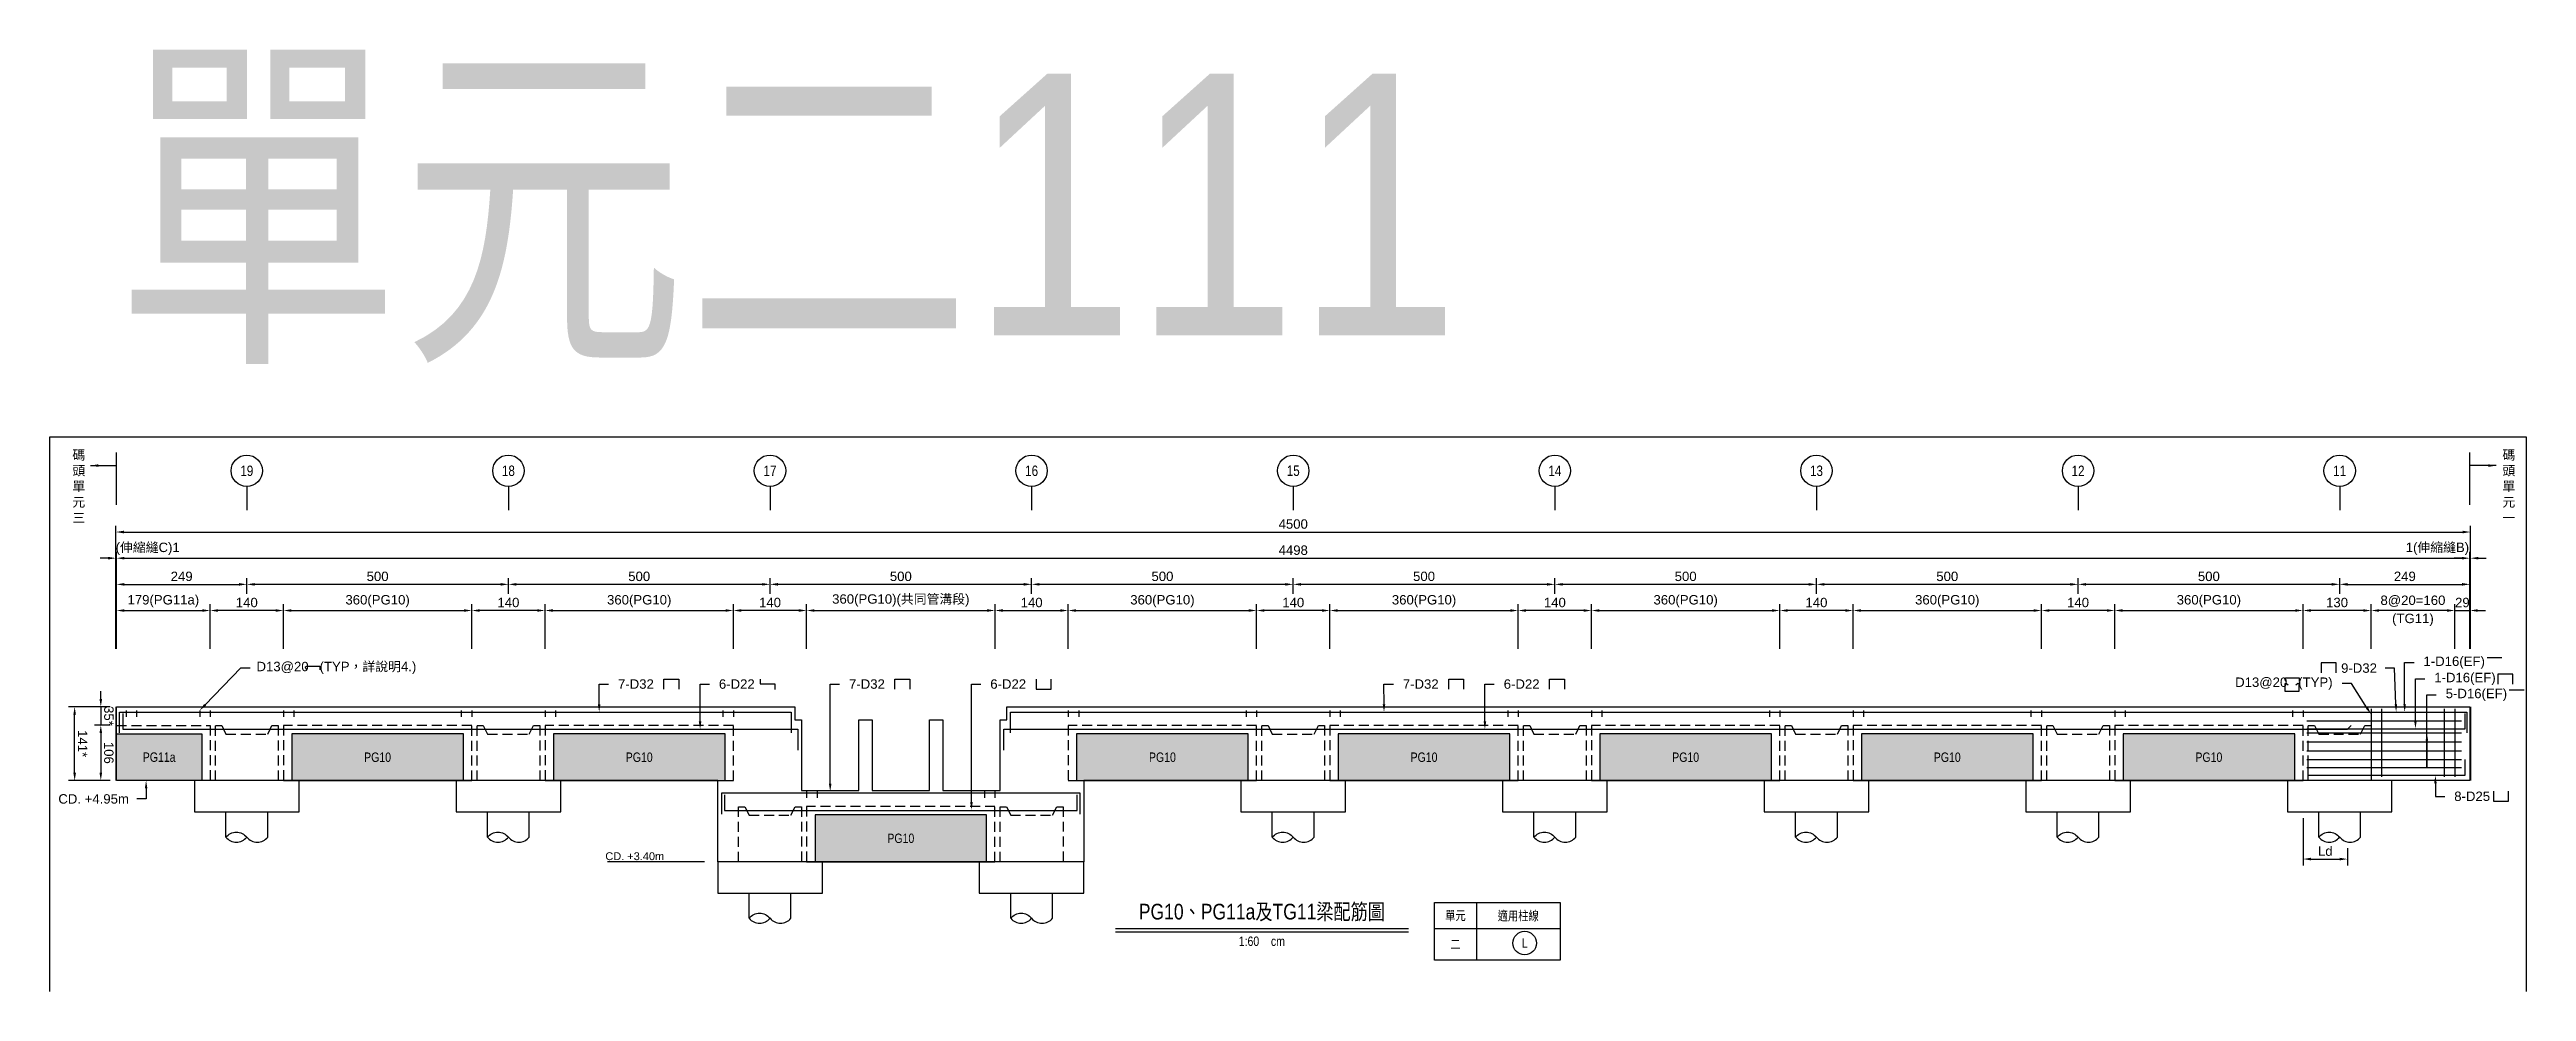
# Model space of a CAD drawing. Header units: millimetres. Extents: x 4668 to 40173, y -3560 to 14620.
# Drawn here: x 4694 to 9428, y -2962 to -1162 of the extents above; entities that cross this region are included whole.
import ezdxf
from ezdxf import colors
from ezdxf.entities.mleader import LeaderData, LeaderLine
from ezdxf.enums import TextEntityAlignment as Align
from ezdxf.math import Vec2, Vec3

# ---------------------------------------------------------------- set-up
doc = ezdxf.new("R2010")
doc.units = ezdxf.units.MM
doc.linetypes.add('CENTER', pattern=[50.8, 31.75, -6.35, 6.35, -6.35])
doc.linetypes.add('HIDDEN', pattern=[9.525, 6.35, -3.175])
doc.layers.get('0').transparency = 0.5
doc.layers.add('HB_0', color=7, linetype='Continuous', transparency=0.5)
for name, color, linetype in [('HB_DIM', 1, 'Continuous'), ('HB_SYMBOLS', 7, 'Continuous'), ('HB_TXT_CTEXT', 2, 'Continuous'), ('底圖', 7, 'Continuous'), ('鋼筋', 3, 'Continuous')]:
    doc.layers.add(name, color=color, linetype=linetype)
doc.styles.get("Standard").update_dxf_attribs({"font": 'arial.ttf'})
doc.dimstyles.new('60', dxfattribs={"dimscale": 6, "dimtxt": 3, "dimasz": 2.5, "dimexe": 2, "dimexo": 2, "dimgap": 1, "dimtad": 1, "dimdec": 0, "dimdsep": 46, "dimtxsty": 'Standard', "dimcen": 0, "dimclrd": 1, "dimclre": 1, "dimclrt": 2, "dimadec": 0, "dimazin": 0, "dimtfac": 1, "dimtdec": 0, "dimtix": 1, "dimtmove": 2, "dimatfit": 3, "dimfxl": 1, "dimtolj": 1, "dimtzin": 0, "dimarcsym": 0})

msp = doc.modelspace()

# ---------------------------------------------------------------- texts
at = {"layer": 'Defpoints', "color": 241, "linetype": 'Continuous', "true_color": 0xf7abae, "width": 0.8}
msp.add_text('單元二111', height=500, rotation=360, dxfattribs=at).set_placement((4819.87, -1707.812))
at = {"layer": 'HB_DIM', "color": 2, "char_height": 18, "attachment_point": 1}
for s, insert in [('碼\\P頭\\P單\\P元\\P三', (4738.057, -1927.209)), ('碼\\P頭\\P單\\P元\\P一', (9382.434, -1927.209))]:
    msp.add_mtext(s, dxfattribs=dict(at, insert=insert))
at = {"layer": 'HB_TXT_CTEXT', "color": 3, "linetype": 'Continuous', "width": 0.8}
msp.add_text('PG10、PG11a及TG11梁配筋圖', height=30, rotation=360, dxfattribs=at).set_placement((7011.39, -2808.61), align=Align.MIDDLE)
at = {"layer": 'HB_TXT_CTEXT', "linetype": 'Continuous', "width": 0.8}
for s, p in [('單元', (7381.39, -2816.61)), ('適用柱線', (7501.39, -2816.61)), ('1:60    cm', (7011.39, -2865.61)), ('二', (7381.39, -2871.61))]:
    msp.add_text(s, height=18, rotation=360, dxfattribs=at).set_placement(p, align=Align.MIDDLE)

# ---------------------------------------------------------------- blocks, each defined once
blk = doc.blocks.new('gr_t')
at = {"layer": 'HB_SYMBOLS', "color": 4, "linetype": 'Continuous'}
blk.add_line((0, -6), (0, -15), dxfattribs=at)
blk.add_circle((0, 0), 6, dxfattribs=at)
at = {"layer": 'HB_SYMBOLS', "color": 4, "linetype": 'Continuous', "width": 0.8}
blk.add_attdef('A', text='', height=4.5, dxfattribs=at).set_placement((0, 0), align=Align.MIDDLE)
blk = doc.blocks.new('*D241')
at = {"layer": 'Defpoints', "color": 0}
for p in [(9320.4, -2133.6), (9320.4, -2318.6), (9321.4, -2318.6)]:
    blk.add_point(p, dxfattribs=at)
at = {"layer": 'HB_DIM', "color": 1, "lineweight": -2}
for p, q in [((9320.4, -2306.6), (9320.4, -2121.6)), ((9321.4, -2306.6), (9321.4, -2121.6)), ((9305.4, -2133.6), (9290.4, -2133.6)), ((9321.4, -2133.6), (9320.4, -2133.6)), ((9336.4, -2133.6), (9351.4, -2133.6))]:
    blk.add_line(p, q, dxfattribs=at)
at = {"layer": 'HB_DIM', "color": 1}
for points in [[(9305.4, -2136.1), (9305.4, -2131.1), (9320.4, -2133.6)], [(9336.4, -2131.1), (9336.4, -2136.1), (9321.4, -2133.6)]]:
    blk.add_solid(points, dxfattribs=at)
at = {"layer": 'HB_DIM', "color": 2, "insert": (9258.2, -2115.6), "char_height": 18, "attachment_point": 5}
blk.add_mtext('\\A1;1(伸縮縫B)', dxfattribs=at)
blk = doc.blocks.new('*D242')
at = {"layer": 'Defpoints', "color": 0}
for p in [(4821.4, -2133.6), (4821.4, -2318.6), (4822.4, -2318.6)]:
    blk.add_point(p, dxfattribs=at)
at = {"layer": 'HB_DIM', "color": 1, "lineweight": -2}
for p, q in [((4821.4, -2306.6), (4821.4, -2121.6)), ((4822.4, -2306.6), (4822.4, -2121.6)), ((4806.4, -2133.6), (4791.4, -2133.6)), ((4822.4, -2133.6), (4821.4, -2133.6)), ((4837.4, -2133.6), (4852.4, -2133.6))]:
    blk.add_line(p, q, dxfattribs=at)
at = {"layer": 'HB_DIM', "color": 1}
for points in [[(4806.4, -2136.1), (4806.4, -2131.1), (4821.4, -2133.6)], [(4837.4, -2131.1), (4837.4, -2136.1), (4822.4, -2133.6)]]:
    blk.add_solid(points, dxfattribs=at)
at = {"layer": 'HB_DIM', "color": 2, "insert": (4882, -2115.6), "char_height": 18, "attachment_point": 5}
blk.add_mtext('\\A1;(伸縮縫C)1', dxfattribs=at)
blk = doc.blocks.new('*D243')
at = {"layer": 'Defpoints', "color": 0}
for p in [(5071.4, -2183.6), (5071.4, -2213.6), (4822.4, -2308.6)]:
    blk.add_point(p, dxfattribs=at)
at = {"layer": 'HB_DIM', "color": 1, "lineweight": -2}
for p, q in [((4822.4, -2296.6), (4822.4, -2171.6)), ((5071.4, -2201.6), (5071.4, -2171.6)), ((4837.4, -2183.6), (5056.4, -2183.6))]:
    blk.add_line(p, q, dxfattribs=at)
at = {"layer": 'HB_DIM', "color": 1}
for points in [[(4837.4, -2181.1), (4837.4, -2186.1), (4822.4, -2183.6)], [(5056.4, -2186.1), (5056.4, -2181.1), (5071.4, -2183.6)]]:
    blk.add_solid(points, dxfattribs=at)
at = {"layer": 'HB_DIM', "color": 2, "insert": (4946.9, -2168.4), "char_height": 18, "attachment_point": 5}
blk.add_mtext('\\A1;249', dxfattribs=at)
blk = doc.blocks.new('*D244')
at = {"layer": 'Defpoints', "color": 0}
for p in [(6071.4, -2183.6), (6071.4, -2213.6), (6571.4, -2213.6)]:
    blk.add_point(p, dxfattribs=at)
at = {"layer": 'HB_DIM', "color": 1, "lineweight": -2}
for p, q in [((6071.4, -2201.6), (6071.4, -2171.6)), ((6571.4, -2201.6), (6571.4, -2171.6)), ((6556.4, -2183.6), (6086.4, -2183.6))]:
    blk.add_line(p, q, dxfattribs=at)
at = {"layer": 'HB_DIM', "color": 1}
for points in [[(6086.4, -2181.1), (6086.4, -2186.1), (6071.4, -2183.6)], [(6556.4, -2186.1), (6556.4, -2181.1), (6571.4, -2183.6)]]:
    blk.add_solid(points, dxfattribs=at)
at = {"layer": 'HB_DIM', "color": 2, "insert": (6321.4, -2168.4), "char_height": 18, "attachment_point": 5}
blk.add_mtext('\\A1;500', dxfattribs=at)
blk = doc.blocks.new('*D245')
at = {"layer": 'Defpoints', "color": 0}
for p in [(5571.4, -2183.6), (5571.4, -2213.6), (6071.4, -2213.6)]:
    blk.add_point(p, dxfattribs=at)
at = {"layer": 'HB_DIM', "color": 1, "lineweight": -2}
for p, q in [((5571.4, -2201.6), (5571.4, -2171.6)), ((6071.4, -2201.6), (6071.4, -2171.6)), ((6056.4, -2183.6), (5586.4, -2183.6))]:
    blk.add_line(p, q, dxfattribs=at)
at = {"layer": 'HB_DIM', "color": 1}
for points in [[(5586.4, -2181.1), (5586.4, -2186.1), (5571.4, -2183.6)], [(6056.4, -2186.1), (6056.4, -2181.1), (6071.4, -2183.6)]]:
    blk.add_solid(points, dxfattribs=at)
at = {"layer": 'HB_DIM', "color": 2, "insert": (5821.4, -2168.4), "char_height": 18, "attachment_point": 5}
blk.add_mtext('\\A1;500', dxfattribs=at)
blk = doc.blocks.new('*D246')
at = {"layer": 'Defpoints', "color": 0}
for p in [(5071.4, -2183.6), (5071.4, -2213.6), (5571.4, -2213.6)]:
    blk.add_point(p, dxfattribs=at)
at = {"layer": 'HB_DIM', "color": 1, "lineweight": -2}
for p, q in [((5071.4, -2201.6), (5071.4, -2171.6)), ((5571.4, -2201.6), (5571.4, -2171.6)), ((5556.4, -2183.6), (5086.4, -2183.6))]:
    blk.add_line(p, q, dxfattribs=at)
at = {"layer": 'HB_DIM', "color": 1}
for points in [[(5086.4, -2181.1), (5086.4, -2186.1), (5071.4, -2183.6)], [(5556.4, -2186.1), (5556.4, -2181.1), (5571.4, -2183.6)]]:
    blk.add_solid(points, dxfattribs=at)
at = {"layer": 'HB_DIM', "color": 2, "insert": (5321.4, -2168.4), "char_height": 18, "attachment_point": 5}
blk.add_mtext('\\A1;500', dxfattribs=at)
blk = doc.blocks.new('*D247')
at = {"layer": 'Defpoints', "color": 0}
for p in [(7071.4, -2183.6), (7071.4, -2213.6), (7571.4, -2213.6)]:
    blk.add_point(p, dxfattribs=at)
at = {"layer": 'HB_DIM', "color": 1, "lineweight": -2}
for p, q in [((7071.4, -2201.6), (7071.4, -2171.6)), ((7571.4, -2201.6), (7571.4, -2171.6)), ((7556.4, -2183.6), (7086.4, -2183.6))]:
    blk.add_line(p, q, dxfattribs=at)
at = {"layer": 'HB_DIM', "color": 1}
for points in [[(7086.4, -2181.1), (7086.4, -2186.1), (7071.4, -2183.6)], [(7556.4, -2186.1), (7556.4, -2181.1), (7571.4, -2183.6)]]:
    blk.add_solid(points, dxfattribs=at)
at = {"layer": 'HB_DIM', "color": 2, "insert": (7321.4, -2168.4), "char_height": 18, "attachment_point": 5}
blk.add_mtext('\\A1;500', dxfattribs=at)
blk = doc.blocks.new('*D248')
at = {"layer": 'Defpoints', "color": 0}
for p in [(9071.4, -2213.6), (9320.4, -2183.6), (9320.4, -2213.6)]:
    blk.add_point(p, dxfattribs=at)
at = {"layer": 'HB_DIM', "color": 1, "lineweight": -2}
for p, q in [((9071.4, -2201.6), (9071.4, -2171.6)), ((9320.4, -2201.6), (9320.4, -2171.6)), ((9086.4, -2183.6), (9305.4, -2183.6))]:
    blk.add_line(p, q, dxfattribs=at)
at = {"layer": 'HB_DIM', "color": 1}
for points in [[(9086.4, -2181.1), (9086.4, -2186.1), (9071.4, -2183.6)], [(9305.4, -2186.1), (9305.4, -2181.1), (9320.4, -2183.6)]]:
    blk.add_solid(points, dxfattribs=at)
at = {"layer": 'HB_DIM', "color": 2, "insert": (9195.9, -2168.4), "char_height": 18, "attachment_point": 5}
blk.add_mtext('\\A1;249', dxfattribs=at)
blk = doc.blocks.new('*D249')
at = {"layer": 'Defpoints', "color": 0}
for p in [(8571.4, -2183.6), (8571.4, -2213.6), (9071.4, -2213.6)]:
    blk.add_point(p, dxfattribs=at)
at = {"layer": 'HB_DIM', "color": 1, "lineweight": -2}
for p, q in [((8571.4, -2201.6), (8571.4, -2171.6)), ((9071.4, -2201.6), (9071.4, -2171.6)), ((9056.4, -2183.6), (8586.4, -2183.6))]:
    blk.add_line(p, q, dxfattribs=at)
at = {"layer": 'HB_DIM', "color": 1}
for points in [[(8586.4, -2181.1), (8586.4, -2186.1), (8571.4, -2183.6)], [(9056.4, -2186.1), (9056.4, -2181.1), (9071.4, -2183.6)]]:
    blk.add_solid(points, dxfattribs=at)
at = {"layer": 'HB_DIM', "color": 2, "insert": (8821.4, -2168.4), "char_height": 18, "attachment_point": 5}
blk.add_mtext('\\A1;500', dxfattribs=at)
blk = doc.blocks.new('*D250')
at = {"layer": 'Defpoints', "color": 0}
for p in [(8071.4, -2183.6), (8071.4, -2213.6), (8571.4, -2213.6)]:
    blk.add_point(p, dxfattribs=at)
at = {"layer": 'HB_DIM', "color": 1, "lineweight": -2}
for p, q in [((8071.4, -2201.6), (8071.4, -2171.6)), ((8571.4, -2201.6), (8571.4, -2171.6)), ((8556.4, -2183.6), (8086.4, -2183.6))]:
    blk.add_line(p, q, dxfattribs=at)
at = {"layer": 'HB_DIM', "color": 1}
for points in [[(8086.4, -2181.1), (8086.4, -2186.1), (8071.4, -2183.6)], [(8556.4, -2186.1), (8556.4, -2181.1), (8571.4, -2183.6)]]:
    blk.add_solid(points, dxfattribs=at)
at = {"layer": 'HB_DIM', "color": 2, "insert": (8321.4, -2168.4), "char_height": 18, "attachment_point": 5}
blk.add_mtext('\\A1;500', dxfattribs=at)
blk = doc.blocks.new('*D251')
at = {"layer": 'Defpoints', "color": 0}
for p in [(7571.4, -2183.6), (7571.4, -2213.6), (8071.4, -2213.6)]:
    blk.add_point(p, dxfattribs=at)
at = {"layer": 'HB_DIM', "color": 1, "lineweight": -2}
for p, q in [((7571.4, -2201.6), (7571.4, -2171.6)), ((8071.4, -2201.6), (8071.4, -2171.6)), ((8056.4, -2183.6), (7586.4, -2183.6))]:
    blk.add_line(p, q, dxfattribs=at)
at = {"layer": 'HB_DIM', "color": 1}
for points in [[(7586.4, -2181.1), (7586.4, -2186.1), (7571.4, -2183.6)], [(8056.4, -2186.1), (8056.4, -2181.1), (8071.4, -2183.6)]]:
    blk.add_solid(points, dxfattribs=at)
at = {"layer": 'HB_DIM', "color": 2, "insert": (7821.4, -2168.4), "char_height": 18, "attachment_point": 5}
blk.add_mtext('\\A1;500', dxfattribs=at)
blk = doc.blocks.new('*D252')
at = {"layer": 'Defpoints', "color": 0}
for p in [(6571.4, -2183.6), (6571.4, -2213.6), (7071.4, -2213.6)]:
    blk.add_point(p, dxfattribs=at)
at = {"layer": 'HB_DIM', "color": 1, "lineweight": -2}
for p, q in [((6571.4, -2201.6), (6571.4, -2171.6)), ((7071.4, -2201.6), (7071.4, -2171.6)), ((7056.4, -2183.6), (6586.4, -2183.6))]:
    blk.add_line(p, q, dxfattribs=at)
at = {"layer": 'HB_DIM', "color": 1}
for points in [[(6586.4, -2181.1), (6586.4, -2186.1), (6571.4, -2183.6)], [(7056.4, -2186.1), (7056.4, -2181.1), (7071.4, -2183.6)]]:
    blk.add_solid(points, dxfattribs=at)
at = {"layer": 'HB_DIM', "color": 2, "insert": (6821.4, -2168.4), "char_height": 18, "attachment_point": 5}
blk.add_mtext('\\A1;500', dxfattribs=at)
blk = doc.blocks.new('預鑄樁帽2x2')
at = {"layer": 'HB_0'}
blk.add_lwpolyline([(-100, 0), (100, 0), (100, 60), (-100, 60)], close=True, dxfattribs=at)
blk = doc.blocks.new('預鑄樁帽&樁800直')
at = {"layer": 'HB_0', "linetype": 'Continuous'}
for p, q in [((-40, -108.1), (-40, -60)), ((40, -108.1), (40, -60))]:
    blk.add_line(p, q, dxfattribs=at)
for points in [[(-40, -108.1, -0.48), (0, -108.1, 0.48), (40, -108.1, 0.48)], [(-40, -108.1, 0.48), (0, -108.1, 0.48)]]:
    blk.add_lwpolyline(points, format="xyb", dxfattribs=at)
at = {"layer": 'HB_0'}
blk.add_blockref('預鑄樁帽2x2', (0, -60), dxfattribs=at)
blk = doc.blocks.new('*D253')
at = {"layer": 'Defpoints', "color": 0}
for p in [(4742.4, -2417.6), (4822.4, -2417.6), (4822.4, -2558.6)]:
    blk.add_point(p, dxfattribs=at)
at = {"layer": 'HB_DIM', "color": 1, "lineweight": -2}
for p, q in [((4810.4, -2417.6), (4730.4, -2417.6)), ((4742.4, -2543.6), (4742.4, -2432.6)), ((4810.4, -2558.6), (4730.4, -2558.6))]:
    blk.add_line(p, q, dxfattribs=at)
at = {"layer": 'HB_DIM', "color": 1}
for points in [[(4744.9, -2432.6), (4739.9, -2432.6), (4742.4, -2417.6)], [(4739.9, -2543.6), (4744.9, -2543.6), (4742.4, -2558.6)]]:
    blk.add_solid(points, dxfattribs=at)
at = {"layer": 'HB_DIM', "color": 2, "insert": (4757.5, -2488.1), "char_height": 18, "attachment_point": 5, "rotation": 270}
blk.add_mtext('\\A1;141*', dxfattribs=at)
blk = doc.blocks.new('*D254')
at = {"layer": 'Defpoints', "color": 0}
for p in [(4792.4, -2452.6), (4822.4, -2417.6), (4822.4, -2452.6)]:
    blk.add_point(p, dxfattribs=at)
at = {"layer": 'HB_DIM', "color": 1, "lineweight": -2}
for p, q in [((4792.4, -2402.6), (4792.4, -2387.6)), ((4810.4, -2417.6), (4780.4, -2417.6)), ((4810.4, -2452.6), (4780.4, -2452.6)), ((4792.4, -2417.6), (4792.4, -2452.6)), ((4792.4, -2467.6), (4792.4, -2482.6))]:
    blk.add_line(p, q, dxfattribs=at)
at = {"layer": 'HB_DIM', "color": 1}
for points in [[(4789.9, -2402.6), (4794.9, -2402.6), (4792.4, -2417.6)], [(4794.9, -2467.6), (4789.9, -2467.6), (4792.4, -2452.6)]]:
    blk.add_solid(points, dxfattribs=at)
at = {"layer": 'HB_DIM', "color": 2, "insert": (4807.7, -2435.1), "char_height": 18, "attachment_point": 5, "rotation": 270}
blk.add_mtext('\\A1;35*', dxfattribs=at)
blk = doc.blocks.new('*D255')
at = {"layer": 'Defpoints', "color": 0}
for p in [(4822.4, -2452.6), (4792.4, -2558.6), (4822.4, -2558.6)]:
    blk.add_point(p, dxfattribs=at)
at = {"layer": 'HB_DIM', "color": 1, "lineweight": -2}
for p, q in [((4810.4, -2452.6), (4780.4, -2452.6)), ((4792.4, -2467.6), (4792.4, -2543.6)), ((4810.4, -2558.6), (4780.4, -2558.6))]:
    blk.add_line(p, q, dxfattribs=at)
at = {"layer": 'HB_DIM', "color": 1}
for points in [[(4794.9, -2467.6), (4789.9, -2467.6), (4792.4, -2452.6)], [(4789.9, -2543.6), (4794.9, -2543.6), (4792.4, -2558.6)]]:
    blk.add_solid(points, dxfattribs=at)
at = {"layer": 'HB_DIM', "color": 2, "insert": (4807.6, -2505.6), "char_height": 18, "attachment_point": 5, "rotation": 270}
blk.add_mtext('\\A1;106', dxfattribs=at)
blk = doc.blocks.new('*D256')
at = {"layer": 'Defpoints', "color": 0}
for p in [(5001.4, -2233.6), (4822.4, -2318.6), (5001.4, -2318.6)]:
    blk.add_point(p, dxfattribs=at)
at = {"layer": 'HB_DIM', "color": 1, "lineweight": -2}
for p, q in [((4822.4, -2306.6), (4822.4, -2221.6)), ((5001.4, -2306.6), (5001.4, -2221.6)), ((4837.4, -2233.6), (4986.4, -2233.6))]:
    blk.add_line(p, q, dxfattribs=at)
at = {"layer": 'HB_DIM', "color": 1}
for points in [[(4837.4, -2231.1), (4837.4, -2236.1), (4822.4, -2233.6)], [(4986.4, -2236.1), (4986.4, -2231.1), (5001.4, -2233.6)]]:
    blk.add_solid(points, dxfattribs=at)
at = {"layer": 'HB_DIM', "color": 2, "insert": (4911.9, -2215.8), "char_height": 18, "attachment_point": 5}
blk.add_mtext('\\A1;179(PG11a)', dxfattribs=at)
blk = doc.blocks.new('*D257')
at = {"layer": 'Defpoints', "color": 0}
for p in [(5501.4, -2233.6), (5141.4, -2318.6), (5501.4, -2318.6)]:
    blk.add_point(p, dxfattribs=at)
at = {"layer": 'HB_DIM', "color": 1, "lineweight": -2}
for p, q in [((5141.4, -2306.6), (5141.4, -2221.6)), ((5501.4, -2306.6), (5501.4, -2221.6)), ((5156.4, -2233.6), (5486.4, -2233.6))]:
    blk.add_line(p, q, dxfattribs=at)
at = {"layer": 'HB_DIM', "color": 1}
for points in [[(5156.4, -2231.1), (5156.4, -2236.1), (5141.4, -2233.6)], [(5486.4, -2236.1), (5486.4, -2231.1), (5501.4, -2233.6)]]:
    blk.add_solid(points, dxfattribs=at)
at = {"layer": 'HB_DIM', "color": 2, "insert": (5321.4, -2215.8), "char_height": 18, "attachment_point": 5}
blk.add_mtext('\\A1;360(PG10)', dxfattribs=at)
blk = doc.blocks.new('*D258')
at = {"layer": 'Defpoints', "color": 0}
for p in [(5001.4, -2233.6), (5001.4, -2318.6), (5141.4, -2318.6)]:
    blk.add_point(p, dxfattribs=at)
at = {"layer": 'HB_DIM', "color": 1, "lineweight": -2}
for p, q in [((5001.4, -2306.6), (5001.4, -2221.6)), ((5141.4, -2306.6), (5141.4, -2221.6)), ((5126.4, -2233.6), (5016.4, -2233.6))]:
    blk.add_line(p, q, dxfattribs=at)
at = {"layer": 'HB_DIM', "color": 1}
for points in [[(5016.4, -2231.1), (5016.4, -2236.1), (5001.4, -2233.6)], [(5126.4, -2236.1), (5126.4, -2231.1), (5141.4, -2233.6)]]:
    blk.add_solid(points, dxfattribs=at)
at = {"layer": 'HB_DIM', "color": 2, "insert": (5071.4, -2218.4), "char_height": 18, "attachment_point": 5}
blk.add_mtext('\\A1;140', dxfattribs=at)
blk = doc.blocks.new('*D259')
at = {"layer": 'Defpoints', "color": 0}
for p in [(5501.4, -2233.6), (5501.4, -2318.6), (5641.4, -2318.6)]:
    blk.add_point(p, dxfattribs=at)
at = {"layer": 'HB_DIM', "color": 1, "lineweight": -2}
for p, q in [((5501.4, -2306.6), (5501.4, -2221.6)), ((5641.4, -2306.6), (5641.4, -2221.6)), ((5626.4, -2233.6), (5516.4, -2233.6))]:
    blk.add_line(p, q, dxfattribs=at)
at = {"layer": 'HB_DIM', "color": 1}
for points in [[(5516.4, -2231.1), (5516.4, -2236.1), (5501.4, -2233.6)], [(5626.4, -2236.1), (5626.4, -2231.1), (5641.4, -2233.6)]]:
    blk.add_solid(points, dxfattribs=at)
at = {"layer": 'HB_DIM', "color": 2, "insert": (5571.4, -2218.4), "char_height": 18, "attachment_point": 5}
blk.add_mtext('\\A1;140', dxfattribs=at)
blk = doc.blocks.new('*D260')
at = {"layer": 'Defpoints', "color": 0}
for p in [(6001.4, -2233.6), (5641.4, -2318.6), (6001.4, -2318.6)]:
    blk.add_point(p, dxfattribs=at)
at = {"layer": 'HB_DIM', "color": 1, "lineweight": -2}
for p, q in [((5641.4, -2306.6), (5641.4, -2221.6)), ((6001.4, -2306.6), (6001.4, -2221.6)), ((5656.4, -2233.6), (5986.4, -2233.6))]:
    blk.add_line(p, q, dxfattribs=at)
at = {"layer": 'HB_DIM', "color": 1}
for points in [[(5656.4, -2231.1), (5656.4, -2236.1), (5641.4, -2233.6)], [(5986.4, -2236.1), (5986.4, -2231.1), (6001.4, -2233.6)]]:
    blk.add_solid(points, dxfattribs=at)
at = {"layer": 'HB_DIM', "color": 2, "insert": (5821.4, -2215.8), "char_height": 18, "attachment_point": 5}
blk.add_mtext('\\A1;360(PG10)', dxfattribs=at)
blk = doc.blocks.new('*D261')
at = {"layer": 'Defpoints', "color": 0}
for p in [(7001.4, -2233.6), (6641.4, -2318.6), (7001.4, -2318.6)]:
    blk.add_point(p, dxfattribs=at)
at = {"layer": 'HB_DIM', "color": 1, "lineweight": -2}
for p, q in [((6641.4, -2306.6), (6641.4, -2221.6)), ((7001.4, -2306.6), (7001.4, -2221.6)), ((6656.4, -2233.6), (6986.4, -2233.6))]:
    blk.add_line(p, q, dxfattribs=at)
at = {"layer": 'HB_DIM', "color": 1}
for points in [[(6656.4, -2231.1), (6656.4, -2236.1), (6641.4, -2233.6)], [(6986.4, -2236.1), (6986.4, -2231.1), (7001.4, -2233.6)]]:
    blk.add_solid(points, dxfattribs=at)
at = {"layer": 'HB_DIM', "color": 2, "insert": (6821.4, -2215.8), "char_height": 18, "attachment_point": 5}
blk.add_mtext('\\A1;360(PG10)', dxfattribs=at)
blk = doc.blocks.new('*D262')
at = {"layer": 'Defpoints', "color": 0}
for p in [(7501.4, -2233.6), (7141.4, -2318.6), (7501.4, -2318.6)]:
    blk.add_point(p, dxfattribs=at)
at = {"layer": 'HB_DIM', "color": 1, "lineweight": -2}
for p, q in [((7141.4, -2306.6), (7141.4, -2221.6)), ((7501.4, -2306.6), (7501.4, -2221.6)), ((7156.4, -2233.6), (7486.4, -2233.6))]:
    blk.add_line(p, q, dxfattribs=at)
at = {"layer": 'HB_DIM', "color": 1}
for points in [[(7156.4, -2231.1), (7156.4, -2236.1), (7141.4, -2233.6)], [(7486.4, -2236.1), (7486.4, -2231.1), (7501.4, -2233.6)]]:
    blk.add_solid(points, dxfattribs=at)
at = {"layer": 'HB_DIM', "color": 2, "insert": (7321.4, -2215.8), "char_height": 18, "attachment_point": 5}
blk.add_mtext('\\A1;360(PG10)', dxfattribs=at)
blk = doc.blocks.new('*D263')
at = {"layer": 'Defpoints', "color": 0}
for p in [(8501.4, -2233.6), (8141.4, -2318.6), (8501.4, -2318.6)]:
    blk.add_point(p, dxfattribs=at)
at = {"layer": 'HB_DIM', "color": 1, "lineweight": -2}
for p, q in [((8141.4, -2306.6), (8141.4, -2221.6)), ((8501.4, -2306.6), (8501.4, -2221.6)), ((8156.4, -2233.6), (8486.4, -2233.6))]:
    blk.add_line(p, q, dxfattribs=at)
at = {"layer": 'HB_DIM', "color": 1}
for points in [[(8156.4, -2231.1), (8156.4, -2236.1), (8141.4, -2233.6)], [(8486.4, -2236.1), (8486.4, -2231.1), (8501.4, -2233.6)]]:
    blk.add_solid(points, dxfattribs=at)
at = {"layer": 'HB_DIM', "color": 2, "insert": (8321.4, -2215.8), "char_height": 18, "attachment_point": 5}
blk.add_mtext('\\A1;360(PG10)', dxfattribs=at)
blk = doc.blocks.new('*D264')
at = {"layer": 'Defpoints', "color": 0}
for p in [(9001.4, -2233.6), (8641.4, -2318.6), (9001.4, -2318.6)]:
    blk.add_point(p, dxfattribs=at)
at = {"layer": 'HB_DIM', "color": 1, "lineweight": -2}
for p, q in [((8641.4, -2306.6), (8641.4, -2221.6)), ((9001.4, -2306.6), (9001.4, -2221.6)), ((8656.4, -2233.6), (8986.4, -2233.6))]:
    blk.add_line(p, q, dxfattribs=at)
at = {"layer": 'HB_DIM', "color": 1}
for points in [[(8656.4, -2231.1), (8656.4, -2236.1), (8641.4, -2233.6)], [(8986.4, -2236.1), (8986.4, -2231.1), (9001.4, -2233.6)]]:
    blk.add_solid(points, dxfattribs=at)
at = {"layer": 'HB_DIM', "color": 2, "insert": (8821.4, -2215.8), "char_height": 18, "attachment_point": 5}
blk.add_mtext('\\A1;360(PG10)', dxfattribs=at)
blk = doc.blocks.new('*D265')
at = {"layer": 'Defpoints', "color": 0}
for p in [(7501.4, -2233.6), (7501.4, -2318.6), (7641.4, -2318.6)]:
    blk.add_point(p, dxfattribs=at)
at = {"layer": 'HB_DIM', "color": 1, "lineweight": -2}
for p, q in [((7501.4, -2306.6), (7501.4, -2221.6)), ((7641.4, -2306.6), (7641.4, -2221.6)), ((7626.4, -2233.6), (7516.4, -2233.6))]:
    blk.add_line(p, q, dxfattribs=at)
at = {"layer": 'HB_DIM', "color": 1}
for points in [[(7516.4, -2231.1), (7516.4, -2236.1), (7501.4, -2233.6)], [(7626.4, -2236.1), (7626.4, -2231.1), (7641.4, -2233.6)]]:
    blk.add_solid(points, dxfattribs=at)
at = {"layer": 'HB_DIM', "color": 2, "insert": (7571.4, -2218.4), "char_height": 18, "attachment_point": 5}
blk.add_mtext('\\A1;140', dxfattribs=at)
blk = doc.blocks.new('*D266')
at = {"layer": 'Defpoints', "color": 0}
for p in [(8001.4, -2233.6), (8001.4, -2318.6), (8141.4, -2318.6)]:
    blk.add_point(p, dxfattribs=at)
at = {"layer": 'HB_DIM', "color": 1, "lineweight": -2}
for p, q in [((8001.4, -2306.6), (8001.4, -2221.6)), ((8141.4, -2306.6), (8141.4, -2221.6)), ((8126.4, -2233.6), (8016.4, -2233.6))]:
    blk.add_line(p, q, dxfattribs=at)
at = {"layer": 'HB_DIM', "color": 1}
for points in [[(8016.4, -2231.1), (8016.4, -2236.1), (8001.4, -2233.6)], [(8126.4, -2236.1), (8126.4, -2231.1), (8141.4, -2233.6)]]:
    blk.add_solid(points, dxfattribs=at)
at = {"layer": 'HB_DIM', "color": 2, "insert": (8071.4, -2218.4), "char_height": 18, "attachment_point": 5}
blk.add_mtext('\\A1;140', dxfattribs=at)
blk = doc.blocks.new('*D267')
at = {"layer": 'Defpoints', "color": 0}
for p in [(6001.4, -2233.6), (6001.4, -2318.6), (6141.4, -2318.6)]:
    blk.add_point(p, dxfattribs=at)
at = {"layer": 'HB_DIM', "color": 1, "lineweight": -2}
for p, q in [((6001.4, -2306.6), (6001.4, -2221.6)), ((6141.4, -2306.6), (6141.4, -2221.6)), ((6126.4, -2233.6), (6016.4, -2233.6))]:
    blk.add_line(p, q, dxfattribs=at)
at = {"layer": 'HB_DIM', "color": 1}
for points in [[(6016.4, -2231.1), (6016.4, -2236.1), (6001.4, -2233.6)], [(6126.4, -2236.1), (6126.4, -2231.1), (6141.4, -2233.6)]]:
    blk.add_solid(points, dxfattribs=at)
at = {"layer": 'HB_DIM', "color": 2, "insert": (6071.4, -2218.4), "char_height": 18, "attachment_point": 5}
blk.add_mtext('\\A1;140', dxfattribs=at)
blk = doc.blocks.new('*D268')
at = {"layer": 'Defpoints', "color": 0}
for p in [(6501.4, -2233.6), (6141.4, -2318.6), (6501.4, -2318.6)]:
    blk.add_point(p, dxfattribs=at)
at = {"layer": 'HB_DIM', "color": 1, "lineweight": -2}
for p, q in [((6141.4, -2306.6), (6141.4, -2221.6)), ((6501.4, -2306.6), (6501.4, -2221.6)), ((6156.4, -2233.6), (6486.4, -2233.6))]:
    blk.add_line(p, q, dxfattribs=at)
at = {"layer": 'HB_DIM', "color": 1}
for points in [[(6156.4, -2231.1), (6156.4, -2236.1), (6141.4, -2233.6)], [(6486.4, -2236.1), (6486.4, -2231.1), (6501.4, -2233.6)]]:
    blk.add_solid(points, dxfattribs=at)
at = {"layer": 'HB_DIM', "color": 2, "insert": (6321.4, -2214.3), "char_height": 18, "attachment_point": 5}
blk.add_mtext('\\A1;360(PG10)(共同管溝段)', dxfattribs=at)
blk = doc.blocks.new('*D269')
at = {"layer": 'Defpoints', "color": 0}
for p in [(6641.4, -2233.6), (6501.4, -2318.6), (6641.4, -2318.6)]:
    blk.add_point(p, dxfattribs=at)
at = {"layer": 'HB_DIM', "color": 1, "lineweight": -2}
for p, q in [((6501.4, -2306.6), (6501.4, -2221.6)), ((6641.4, -2306.6), (6641.4, -2221.6)), ((6516.4, -2233.6), (6626.4, -2233.6))]:
    blk.add_line(p, q, dxfattribs=at)
at = {"layer": 'HB_DIM', "color": 1}
for points in [[(6516.4, -2231.1), (6516.4, -2236.1), (6501.4, -2233.6)], [(6626.4, -2236.1), (6626.4, -2231.1), (6641.4, -2233.6)]]:
    blk.add_solid(points, dxfattribs=at)
at = {"layer": 'HB_DIM', "color": 2, "insert": (6571.4, -2218.4), "char_height": 18, "attachment_point": 5}
blk.add_mtext('\\A1;140', dxfattribs=at)
blk = doc.blocks.new('*D270')
at = {"layer": 'Defpoints', "color": 0}
for p in [(8001.4, -2233.6), (7641.4, -2318.6), (8001.4, -2318.6)]:
    blk.add_point(p, dxfattribs=at)
at = {"layer": 'HB_DIM', "color": 1, "lineweight": -2}
for p, q in [((7641.4, -2306.6), (7641.4, -2221.6)), ((8001.4, -2306.6), (8001.4, -2221.6)), ((7656.4, -2233.6), (7986.4, -2233.6))]:
    blk.add_line(p, q, dxfattribs=at)
at = {"layer": 'HB_DIM', "color": 1}
for points in [[(7656.4, -2231.1), (7656.4, -2236.1), (7641.4, -2233.6)], [(7986.4, -2236.1), (7986.4, -2231.1), (8001.4, -2233.6)]]:
    blk.add_solid(points, dxfattribs=at)
at = {"layer": 'HB_DIM', "color": 2, "insert": (7821.4, -2215.8), "char_height": 18, "attachment_point": 5}
blk.add_mtext('\\A1;360(PG10)', dxfattribs=at)
blk = doc.blocks.new('*D271')
at = {"layer": 'Defpoints', "color": 0}
for p in [(7001.4, -2233.6), (7001.4, -2318.6), (7141.4, -2318.6)]:
    blk.add_point(p, dxfattribs=at)
at = {"layer": 'HB_DIM', "color": 1, "lineweight": -2}
for p, q in [((7001.4, -2306.6), (7001.4, -2221.6)), ((7141.4, -2306.6), (7141.4, -2221.6)), ((7126.4, -2233.6), (7016.4, -2233.6))]:
    blk.add_line(p, q, dxfattribs=at)
at = {"layer": 'HB_DIM', "color": 1}
for points in [[(7016.4, -2231.1), (7016.4, -2236.1), (7001.4, -2233.6)], [(7126.4, -2236.1), (7126.4, -2231.1), (7141.4, -2233.6)]]:
    blk.add_solid(points, dxfattribs=at)
at = {"layer": 'HB_DIM', "color": 2, "insert": (7071.4, -2218.4), "char_height": 18, "attachment_point": 5}
blk.add_mtext('\\A1;140', dxfattribs=at)
blk = doc.blocks.new('*D272')
at = {"layer": 'Defpoints', "color": 0}
for p in [(8501.4, -2233.6), (8501.4, -2318.6), (8641.4, -2318.6)]:
    blk.add_point(p, dxfattribs=at)
at = {"layer": 'HB_DIM', "color": 1, "lineweight": -2}
for p, q in [((8501.4, -2306.6), (8501.4, -2221.6)), ((8641.4, -2306.6), (8641.4, -2221.6)), ((8626.4, -2233.6), (8516.4, -2233.6))]:
    blk.add_line(p, q, dxfattribs=at)
at = {"layer": 'HB_DIM', "color": 1}
for points in [[(8516.4, -2231.1), (8516.4, -2236.1), (8501.4, -2233.6)], [(8626.4, -2236.1), (8626.4, -2231.1), (8641.4, -2233.6)]]:
    blk.add_solid(points, dxfattribs=at)
at = {"layer": 'HB_DIM', "color": 2, "insert": (8571.4, -2218.4), "char_height": 18, "attachment_point": 5}
blk.add_mtext('\\A1;140', dxfattribs=at)
blk = doc.blocks.new('*D273')
at = {"layer": 'Defpoints', "color": 0}
for p in [(9001.4, -2233.6), (9001.4, -2318.6), (9131.4, -2318.6)]:
    blk.add_point(p, dxfattribs=at)
at = {"layer": 'HB_DIM', "color": 1, "lineweight": -2}
for p, q in [((9001.4, -2306.6), (9001.4, -2221.6)), ((9131.4, -2306.6), (9131.4, -2221.6)), ((9116.4, -2233.6), (9016.4, -2233.6))]:
    blk.add_line(p, q, dxfattribs=at)
at = {"layer": 'HB_DIM', "color": 1}
for points in [[(9016.4, -2231.1), (9016.4, -2236.1), (9001.4, -2233.6)], [(9116.4, -2236.1), (9116.4, -2231.1), (9131.4, -2233.6)]]:
    blk.add_solid(points, dxfattribs=at)
at = {"layer": 'HB_DIM', "color": 2, "insert": (9066.4, -2218.4), "char_height": 18, "attachment_point": 5}
blk.add_mtext('\\A1;130', dxfattribs=at)
blk = doc.blocks.new('*D274')
at = {"layer": 'Defpoints', "color": 0}
for p in [(9320.4, -2233.6), (9291.4, -2318.6), (9320.4, -2318.6)]:
    blk.add_point(p, dxfattribs=at)
at = {"layer": 'HB_DIM', "color": 1, "lineweight": -2}
for p, q in [((9291.4, -2306.6), (9291.4, -2221.6)), ((9320.4, -2306.6), (9320.4, -2221.6)), ((9276.4, -2233.6), (9261.4, -2233.6)), ((9291.4, -2233.6), (9320.4, -2233.6)), ((9335.4, -2233.6), (9350.4, -2233.6))]:
    blk.add_line(p, q, dxfattribs=at)
at = {"layer": 'HB_DIM', "color": 1}
for points in [[(9276.4, -2236.1), (9276.4, -2231.1), (9291.4, -2233.6)], [(9335.4, -2231.1), (9335.4, -2236.1), (9320.4, -2233.6)]]:
    blk.add_solid(points, dxfattribs=at)
at = {"layer": 'HB_DIM', "color": 2, "insert": (9305.9, -2218.4), "char_height": 18, "attachment_point": 5}
blk.add_mtext('\\A1;29', dxfattribs=at)
blk = doc.blocks.new('*D275')
at = {"layer": 'Defpoints', "color": 0}
for p in [(9131.4, -2233.6), (9131.4, -2318.6), (9291.4, -2318.6)]:
    blk.add_point(p, dxfattribs=at)
at = {"layer": 'HB_DIM', "color": 1, "lineweight": -2}
for p, q in [((9131.4, -2306.6), (9131.4, -2221.6)), ((9291.4, -2306.6), (9291.4, -2221.6)), ((9276.4, -2233.6), (9146.4, -2233.6))]:
    blk.add_line(p, q, dxfattribs=at)
at = {"layer": 'HB_DIM', "color": 1}
for points in [[(9146.4, -2231.1), (9146.4, -2236.1), (9131.4, -2233.6)], [(9276.4, -2236.1), (9276.4, -2231.1), (9291.4, -2233.6)]]:
    blk.add_solid(points, dxfattribs=at)
at = {"layer": 'HB_DIM', "color": 2, "char_height": 18, "attachment_point": 5}
for s, insert in [('\\A1;8@20=160', (9211.4, -2215.8)), ('\\A1;(TG11)', (9211.4, -2251.4))]:
    blk.add_mtext(s, dxfattribs=dict(at, insert=insert))
blk = doc.blocks.new('*D276')
at = {"layer": 'Defpoints', "color": 0}
for p in [(9320.4, -2133.6), (4822.4, -2318.6), (9320.4, -2318.6)]:
    blk.add_point(p, dxfattribs=at)
at = {"layer": 'HB_DIM', "color": 1, "lineweight": -2}
for p, q in [((4822.4, -2306.6), (4822.4, -2121.6)), ((9320.4, -2306.6), (9320.4, -2121.6)), ((4837.4, -2133.6), (9305.4, -2133.6))]:
    blk.add_line(p, q, dxfattribs=at)
at = {"layer": 'HB_DIM', "color": 1}
for points in [[(4837.4, -2131.1), (4837.4, -2136.1), (4822.4, -2133.6)], [(9305.4, -2136.1), (9305.4, -2131.1), (9320.4, -2133.6)]]:
    blk.add_solid(points, dxfattribs=at)
at = {"layer": 'HB_DIM', "color": 2, "insert": (7071.4, -2118.4), "char_height": 18, "attachment_point": 5}
blk.add_mtext('\\A1;4498', dxfattribs=at)
blk = doc.blocks.new('*D277')
at = {"layer": 'Defpoints', "color": 0}
for p in [(9321.4, -2083.6), (4821.4, -2318.6), (9321.4, -2318.6)]:
    blk.add_point(p, dxfattribs=at)
at = {"layer": 'HB_DIM', "color": 1, "lineweight": -2}
for p, q in [((4821.4, -2306.6), (4821.4, -2071.6)), ((9321.4, -2306.6), (9321.4, -2071.6)), ((4836.4, -2083.6), (9306.4, -2083.6))]:
    blk.add_line(p, q, dxfattribs=at)
at = {"layer": 'HB_DIM', "color": 1}
for points in [[(4836.4, -2081.1), (4836.4, -2086.1), (4821.4, -2083.6)], [(9306.4, -2086.1), (9306.4, -2081.1), (9321.4, -2083.6)]]:
    blk.add_solid(points, dxfattribs=at)
at = {"layer": 'HB_DIM', "color": 2, "insert": (7071.4, -2068.4), "char_height": 18, "attachment_point": 5}
blk.add_mtext('\\A1;4500', dxfattribs=at)
blk = doc.blocks.new('_None')
blk = doc.blocks.new('PG11a側')
h = blk.add_hatch(color=253)
h.dxf.hatch_style = 1
h.paths.add_polyline_path([(163, 89.5), (0, 89.5), (0, 0), (163, 0)])
at = {"layer": 'HB_0', "color": 1, "linetype": 'HIDDEN', "ltscale": 3}
blk.add_lwpolyline([(0, 0), (0, 105.5), (179, 105.5), (179, 0), (0, 0)], dxfattribs=at)
at = {"layer": 'HB_0', "color": 7, "ltscale": 3}
blk.add_lwpolyline([(0, 0), (0, 89.5), (163, 89.5), (163, 0), (0, 0)], dxfattribs=at)
at = {"layer": 'HB_TXT_CTEXT', "linetype": 'Continuous', "width": 0.8}
blk.add_text('PG11a', height=18, rotation=360, dxfattribs=at).set_placement((81.5, 44.8), align=Align.MIDDLE)
blk = doc.blocks.new('PG10側')
at = {"layer": 'HB_0'}
h = blk.add_hatch(color=253, dxfattribs=at)
h.dxf.hatch_style = 1
h.paths.add_polyline_path([(344, 89.5), (16, 89.5), (16, 0), (344, 0)])
at = {"layer": 'HB_0', "color": 1, "linetype": 'HIDDEN', "ltscale": 3}
blk.add_lwpolyline([(0, 0), (360, 0), (360, 105.5), (0, 105.5)], close=True, dxfattribs=at)
at = {"layer": 'HB_0', "color": 7, "ltscale": 3}
blk.add_lwpolyline([(16, 0), (344, 0), (344, 89.5), (16, 89.5)], close=True, dxfattribs=at)
at = {"layer": 'HB_TXT_CTEXT', "linetype": 'Continuous', "width": 0.8}
blk.add_text('PG10', height=18, rotation=360, dxfattribs=at).set_placement((180, 44.7), align=Align.MIDDLE)
blk = doc.blocks.new('PB5')
at = {"layer": 'HB_0', "color": 1, "linetype": 'HIDDEN', "ltscale": 3}
blk.add_lwpolyline([(0, 0), (0, 105), (12, 105), (20, 89), (100, 89), (108, 105), (120, 105), (120, 0), (0, 0)], dxfattribs=at)
blk = doc.blocks.new('*D278')
at = {"layer": 'Defpoints', "color": 0}
for p in [(9001.4, -2618.6), (9086.4, -2675.8), (9086.4, -2708.6)]:
    blk.add_point(p, dxfattribs=at)
at = {"layer": 'HB_DIM', "color": 1, "lineweight": -2}
for p, q in [((9001.4, -2630.6), (9001.4, -2720.6)), ((9086.4, -2687.8), (9086.4, -2720.6)), ((9016.4, -2708.6), (9071.4, -2708.6))]:
    blk.add_line(p, q, dxfattribs=at)
at = {"layer": 'HB_DIM', "color": 1}
for points in [[(9016.4, -2706.1), (9016.4, -2711.1), (9001.4, -2708.6)], [(9071.4, -2711.1), (9071.4, -2706.1), (9086.4, -2708.6)]]:
    blk.add_solid(points, dxfattribs=at)
at = {"layer": 'HB_DIM', "color": 2, "insert": (9043.9, -2693.5), "char_height": 18, "attachment_point": 5}
blk.add_mtext('\\A1;Ld', dxfattribs=at)
blk = doc.blocks.new('柱線編號')
at = {"layer": 'HB_SYMBOLS', "color": 4, "linetype": 'Continuous'}
blk.add_circle((0, 0), 22.5, dxfattribs=at)
at = {"layer": 'HB_SYMBOLS', "color": 4, "linetype": 'Continuous', "width": 0.8}
blk.add_attdef('01', text='', height=18, dxfattribs=at).set_placement((0, 0), align=Align.MIDDLE)

# ---------------------------------------------------------------- dimensions: what is measured, and where the dimension line sits
at = {"layer": 'HB_DIM'}
for base, p1, p2, angle, picture, middle in [((9321.39, -2083.61), (4821.39, -2318.61), (9321.39, -2318.61), 0, '*D277', (7071.39, -2068.421)), ((9320.39, -2133.61), (4822.39, -2318.61), (9320.39, -2318.61), 0, '*D276', (7071.39, -2118.421)), ((5071.39, -2183.61), (4822.39, -2308.61), (5071.39, -2213.61), 0, '*D243', (4946.89, -2168.421)), ((5071.39, -2183.61), (5571.39, -2213.61), (5071.39, -2213.61), 0, '*D246', (5321.39, -2168.421)), ((5571.39, -2183.61), (6071.39, -2213.61), (5571.39, -2213.61), 0, '*D245', (5821.39, -2168.421)), ((6071.39, -2183.61), (6571.39, -2213.61), (6071.39, -2213.61), 0, '*D244', (6321.39, -2168.421)), ((6571.39, -2183.61), (7071.39, -2213.61), (6571.39, -2213.61), 0, '*D252', (6821.39, -2168.421)), ((7071.39, -2183.61), (7571.39, -2213.61), (7071.39, -2213.61), 0, '*D247', (7321.39, -2168.421)), ((7571.39, -2183.61), (8071.39, -2213.61), (7571.39, -2213.61), 0, '*D251', (7821.39, -2168.421)), ((8071.39, -2183.61), (8571.39, -2213.61), (8071.39, -2213.61), 0, '*D250', (8321.39, -2168.421)), ((8571.39, -2183.61), (9071.39, -2213.61), (8571.39, -2213.61), 0, '*D249', (8821.39, -2168.421)), ((9320.39, -2183.61), (9071.39, -2213.61), (9320.39, -2213.61), 0, '*D248', (9195.89, -2168.421)), ((4792.39, -2558.61), (4822.39, -2452.61), (4822.39, -2558.61), 90, '*D255', (4807.579, -2505.61))]:
    dim = msp.add_linear_dim(base=base, p1=p1, p2=p2, angle=angle, dimstyle='60', dxfattribs=at)
    dim.commit()
    dim.dimension.update_dxf_attribs({"geometry": picture, "text_midpoint": middle})
for base, p1, p2, text, picture, middle in [((4821.39, -2133.61), (4822.39, -2318.61), (4821.39, -2318.61), '(伸縮縫C)<>', '*D242', (4881.955, -2115.61)), ((9320.39, -2133.61), (9321.39, -2318.61), (9320.39, -2318.61), '<>(伸縮縫B)', '*D241', (9258.242, -2115.61))]:
    dim = msp.add_linear_dim(base=base, p1=p1, p2=p2, text=text, dimstyle='60', dxfattribs=at)
    dim.commit()
    dim.dimension.update_dxf_attribs({"geometry": picture, "text_midpoint": middle, "dimtype": 160})
for base, p1, p2, text, picture, middle in [((5001.39, -2233.61), (4822.39, -2318.61), (5001.39, -2318.61), '<>(PG11a)', '*D256', (4911.89, -2215.811)), ((5501.39, -2233.61), (5141.39, -2318.61), (5501.39, -2318.61), '<>(PG10)', '*D257', (5321.39, -2215.811)), ((6001.39, -2233.61), (5641.39, -2318.585), (6001.39, -2318.61), '<>(PG10)', '*D260', (5821.39, -2215.811)), ((6501.39, -2233.61), (6141.39, -2318.61), (6501.39, -2318.61), '<>(PG10)(共同管溝段)', '*D268', (6321.39, -2214.328)), ((7001.39, -2233.61), (6641.39, -2318.585), (7001.39, -2318.61), '<>(PG10)', '*D261', (6821.39, -2215.811)), ((7501.39, -2233.61), (7141.39, -2318.61), (7501.39, -2318.61), '<>(PG10)', '*D262', (7321.39, -2215.811)), ((8001.39, -2233.61), (7641.39, -2318.61), (8001.39, -2318.61), '<>(PG10)', '*D270', (7821.39, -2215.811)), ((8501.39, -2233.61), (8141.39, -2318.61), (8501.39, -2318.585), '<>(PG10)', '*D263', (8321.39, -2215.811)), ((9001.39, -2233.61), (8641.39, -2318.61), (9001.39, -2318.61), '<>(PG10)', '*D264', (8821.39, -2215.811))]:
    dim = msp.add_linear_dim(base=base, p1=p1, p2=p2, text=text, dimstyle='60', dxfattribs=at)
    dim.commit()
    dim.dimension.update_dxf_attribs({"geometry": picture, "text_midpoint": middle})
for base, p1, p2, angle, text, picture, middle in [((5001.39, -2233.61), (5141.39, -2318.61), (5001.39, -2318.61), 180, '<>\\X ', '*D258', (5071.39, -2218.421)), ((5501.39, -2233.61), (5641.39, -2318.585), (5501.39, -2318.61), 180, '<>\\X ', '*D259', (5571.39, -2218.421)), ((6001.39, -2233.61), (6141.39, -2318.61), (6001.39, -2318.61), 180, '<>\\X ', '*D267', (6071.39, -2218.421)), ((6641.39, -2233.61), (6501.39, -2318.61), (6641.39, -2318.585), 180, '<>\\X ', '*D269', (6571.39, -2218.421)), ((7001.39, -2233.61), (7141.39, -2318.61), (7001.39, -2318.61), 180, '<>\\X ', '*D271', (7071.39, -2218.421)), ((7501.39, -2233.61), (7641.39, -2318.61), (7501.39, -2318.61), 180, '<>\\X ', '*D265', (7571.39, -2218.421)), ((8001.39, -2233.61), (8141.39, -2318.61), (8001.39, -2318.61), 180, '<>\\X ', '*D266', (8071.39, -2218.421)), ((8501.39, -2233.61), (8641.39, -2318.61), (8501.39, -2318.585), 180, '<>\\X ', '*D272', (8571.39, -2218.421)), ((9001.39, -2233.61), (9131.39, -2318.61), (9001.39, -2318.61), 180, '<>\\X ', '*D273', (9066.39, -2218.421)), ((9131.39, -2233.61), (9291.39, -2318.61), (9131.39, -2318.61), 180, '8@20=<>\\X(TG11)', '*D275', (9211.39, -2215.811)), ((4792.39, -2452.61), (4822.39, -2417.61), (4822.39, -2452.61), 90, '<>*', '*D254', (4807.687, -2435.11)), ((4742.39, -2417.61), (4822.39, -2558.61), (4822.39, -2417.61), 90, '<>*', '*D253', (4757.534, -2488.11)), ((9086.39, -2708.61), (9001.39, -2618.61), (9086.39, -2675.787), 180, 'Ld', '*D278', (9043.89, -2693.466))]:
    dim = msp.add_linear_dim(base=base, p1=p1, p2=p2, angle=angle, text=text, dimstyle='60', dxfattribs=at)
    dim.commit()
    dim.dimension.update_dxf_attribs({"geometry": picture, "text_midpoint": middle})
dim = msp.add_linear_dim(base=(9320.39, -2233.61), p1=(9291.39, -2318.61), p2=(9320.39, -2318.61), dimstyle='60', dxfattribs=at)
dim.commit()
dim.dimension.update_dxf_attribs({"geometry": '*D274', "text_midpoint": (9305.89, -2218.421)})

# ---------------------------------------------------------------- linework, layer by layer
at = {"layer": 'Defpoints', "color": 1, "linetype": 'Continuous'}
msp.add_lwpolyline([(9428.39, -2961.61), (9428.39, -1902.61), (4694.39, -1902.61), (4694.39, -2961.61)], dxfattribs=at)
at = {"layer": 'HB_0', "color": 1, "linetype": 'CENTER', "ltscale": 5}
for p, q in [((4821.39, -2417.61), (4821.39, -2558.61)), ((9321.39, -2417.61), (9321.39, -2558.61))]:
    msp.add_line(p, q, dxfattribs=at)
at = {"layer": 'HB_0', "color": 4}
for p, q in [((7421.39, -2791.61), (7421.39, -2901.61)), ((7341.39, -2841.61), (7581.39, -2841.61))]:
    msp.add_line(p, q, dxfattribs=at)
at = {"layer": 'HB_0'}
for points in [[(6671.39, -2558.61), (6671.39, -2713.61), (5971.39, -2713.61), (5971.39, -2558.61), (5971.39, -2558.61), (4822.39, -2558.61), (4822.39, -2417.61), (6118.89, -2417.61), (6118.89, -2442.61), (6131.39, -2442.61), (6131.39, -2577.61), (6241.39, -2577.61), (6241.39, -2442.61), (6266.39, -2442.61), (6266.39, -2577.61), (6376.39, -2577.61), (6376.39, -2442.61), (6401.39, -2442.61), (6401.39, -2577.61), (6511.39, -2577.61), (6511.39, -2442.61), (6523.89, -2442.61), (6523.89, -2417.61), (9320.39, -2417.61), (9320.39, -2558.61), (6916.39, -2558.61), (6916.39, -2558.61), (6671.39, -2558.61), (6916.39, -2558.61)], [(5416.39, -2558.61), (4822.39, -2558.61), (4822.39, -2439.61)], [(9320.39, -2440.61), (9320.39, -2558.61), (8726.39, -2558.61)], [(7821.39, -2558.61), (7226.39, -2558.61)], [(8416.39, -2558.61), (7821.39, -2558.61)]]:
    msp.add_lwpolyline(points, dxfattribs=at)
at = {"layer": 'HB_0', "color": 4}
msp.add_lwpolyline([(7341.39, -2901.61), (7341.39, -2791.61), (7581.39, -2791.61), (7581.39, -2901.61)], close=True, dxfattribs=at)
at = {"layer": 'HB_DIM'}
for p, q in [((4822.39, -2031.617), (4822.39, -1931.617)), ((9320.39, -2031.617), (9320.39, -1931.617))]:
    msp.add_line(p, q, dxfattribs=at)
at = {"layer": 'HB_TXT_CTEXT', "color": 3, "linetype": 'Continuous'}
msp.add_line((6731.39, -2841.61), (7291.39, -2841.61), dxfattribs=at)
at = {"layer": 'HB_TXT_CTEXT', "color": 1, "linetype": 'Continuous'}
msp.add_line((6731.39, -2847.61), (7291.39, -2847.61), dxfattribs=at)
at = {"layer": 'HB_TXT_CTEXT', "linetype": 'Continuous'}
for points in [[(5186.803, -2346.69), (5184.139, -2343.701, -0.64760203), (5185.751, -2340.103), (5211.219, -2340.103), (5211.219, -2347.117)], [(8969.677, -2369.093), (8967.013, -2366.103, -0.64760203), (8968.625, -2362.506), (8994.093, -2362.506), (8994.093, -2369.519)], [(8973.051, -2376.173), (8970.062, -2373.509, 0.64760203), (8966.465, -2375.122), (8966.465, -2387.506), (8994.093, -2387.506), (8994.093, -2375.122, 0.64760203), (8990.496, -2373.509), (8987.507, -2376.173)]]:
    msp.add_lwpolyline(points, format="xyb", dxfattribs=at)
for points in [[(5868.549, -2383.671), (5868.549, -2364.549), (5896.953, -2364.549), (5896.953, -2383.671)], [(6052.397, -2364.549), (6052.397, -2373.61), (6080.801, -2373.61), (6080.801, -2384.549)], [(6310.087, -2383.671), (6310.087, -2364.549), (6338.491, -2364.549), (6338.491, -2383.671)], [(6580.087, -2364.549), (6580.087, -2383.671), (6608.491, -2383.671), (6608.491, -2364.549)], [(7368.549, -2383.671), (7368.549, -2364.549), (7396.953, -2364.549), (7396.953, -2383.671)], [(7561.387, -2383.671), (7561.387, -2364.549), (7589.791, -2364.549), (7589.791, -2383.671)], [(9064.694, -2352.505), (9064.694, -2333.383), (9036.29, -2333.383), (9036.29, -2352.505)], [(9381.402, -2323.967), (9352.998, -2323.967)], [(9402.052, -2374.239), (9402.052, -2355.066), (9373.648, -2355.066), (9373.648, -2374.239)], [(9423.871, -2385.605), (9395.467, -2385.605)], [(9365.558, -2579.049), (9365.558, -2598.171), (9393.962, -2598.171), (9393.962, -2579.049)]]:
    msp.add_lwpolyline(points, dxfattribs=at)
at = {"layer": '鋼筋'}
for p, q in [((4840.89, -2424.61), (4840.89, -2436.61)), ((4860.89, -2424.71), (4860.89, -2436.71)), ((4981.39, -2424.61), (4981.39, -2436.61)), ((5001.39, -2424.71), (5001.39, -2436.71)), ((5141.39, -2424.61), (5141.39, -2436.61)), ((5161.39, -2424.71), (5161.39, -2436.71)), ((5481.39, -2424.51), (5481.39, -2436.51)), ((5501.39, -2424.61), (5501.39, -2436.61)), ((5641.39, -2424.61), (5641.39, -2436.61)), ((5661.39, -2424.71), (5661.39, -2436.71)), ((5981.39, -2424.61), (5981.39, -2436.61)), ((6001.39, -2424.71), (6001.39, -2436.71)), ((6641.39, -2424.51), (6641.39, -2436.51)), ((6661.39, -2424.61), (6661.39, -2436.61)), ((6981.39, -2424.51), (6981.39, -2436.51)), ((7001.39, -2424.61), (7001.39, -2436.61)), ((7141.39, -2424.61), (7141.39, -2436.61)), ((7161.39, -2424.71), (7161.39, -2436.71)), ((7481.39, -2424.61), (7481.39, -2436.61)), ((7501.39, -2424.71), (7501.39, -2436.71)), ((7641.39, -2424.61), (7641.39, -2436.61)), ((7661.39, -2424.71), (7661.39, -2436.71)), ((7981.39, -2424.61), (7981.39, -2436.61)), ((8001.39, -2424.71), (8001.39, -2436.71)), ((8141.39, -2424.61), (8141.39, -2436.61)), ((8161.39, -2424.71), (8161.39, -2436.71)), ((8481.39, -2424.51), (8481.39, -2436.51)), ((8501.39, -2424.61), (8501.39, -2436.61)), ((8641.39, -2424.61), (8641.39, -2436.61)), ((8661.39, -2424.71), (8661.39, -2436.71)), ((8981.39, -2424.61), (8981.39, -2436.61)), ((9001.39, -2424.71), (9001.39, -2436.71)), ((9131.39, -2421.61), (9131.39, -2551.61)), ((9151.39, -2421.61), (9151.39, -2551.61)), ((9271.39, -2421.61), (9271.39, -2551.61)), ((9291.39, -2421.61), (9291.39, -2551.61)), ((6141.39, -2579.502), (6141.39, -2591.502)), ((6161.39, -2579.602), (6161.39, -2591.602)), ((6481.39, -2579.702), (6481.39, -2591.702)), ((6501.39, -2579.602), (6501.39, -2591.602))]:
    msp.add_line(p, q, dxfattribs=at)
at = {"layer": '鋼筋', "color": 4}
for p, q in [((9008.39, -2444.11), (9304.39, -2444.11)), ((9008.39, -2467.61), (9304.39, -2467.61)), ((9008.39, -2484.61), (9304.39, -2484.61)), ((9008.39, -2501.61), (9304.39, -2501.61)), ((9008.39, -2518.61), (9304.39, -2518.61)), ((9008.39, -2533.61), (9304.39, -2533.61))]:
    msp.add_line(p, q, dxfattribs=at)
at = {"layer": '鋼筋'}
for points in [[(4828.39, -2467.64), (4828.39, -2427.61), (6111.89, -2427.61), (6111.89, -2467.64)], [(4834.39, -2430.549), (4834.39, -2460.61), (6124.39, -2460.61), (6124.39, -2500.61)], [(6518.39, -2500.61), (6518.39, -2460.61), (9086.39, -2460.61), (9093.461, -2453.539)], [(6530.89, -2467.64), (6530.89, -2427.61), (9314.39, -2427.61), (9314.39, -2467.64)], [(9310.39, -2430.61), (9310.39, -2460.61), (9008.39, -2460.61)], [(9310.39, -2518.61), (9310.39, -2548.61), (9011.39, -2548.61), (9011.39, -2518.61)], [(6664.39, -2622.64), (6664.39, -2582.61), (5978.39, -2582.61), (5978.39, -2622.64)], [(5984.39, -2585.61), (5984.39, -2615.61), (6658.39, -2615.61), (6658.39, -2585.61)]]:
    msp.add_lwpolyline(points, dxfattribs=at)

# ---------------------------------------------------------------- block references
at = {"color": 255}
for p in [(5011.39, -2558.61), (5511.39, -2558.61), (7011.39, -2558.61), (7511.39, -2558.61), (8011.39, -2558.61), (8511.39, -2558.61), (9011.39, -2558.61), (6011.39, -2713.61), (6511.39, -2713.61)]:
    msp.add_blockref('PB5', p, dxfattribs=at)
at = {"color": 4}
for p in [(5141.39, -2558.61), (5641.39, -2558.61), (6641.39, -2558.61), (7141.39, -2558.61), (7641.39, -2558.61), (8141.39, -2558.61), (8641.39, -2558.61), (6141.39, -2713.61)]:
    msp.add_blockref('PG10側', p, dxfattribs=at)
at = {"layer": 'HB_0', "color": 4}
msp.add_blockref('PG11a側', (4822.39, -2558.61), dxfattribs=at)
at = {"layer": 'HB_0'}
for p in [(5071.39, -2558.61), (5571.39, -2558.61), (7071.39, -2558.61), (7571.39, -2558.61), (8071.39, -2558.61), (8571.39, -2558.61), (9071.39, -2558.61), (6071.39, -2713.61), (6571.39, -2713.61)]:
    msp.add_blockref('預鑄樁帽&樁800直', p, dxfattribs=at)
msp.add_blockref('柱線編號', (7513.701, -2869.168), dxfattribs=at).add_auto_attribs({'01': 'L'})
at = {"layer": '底圖'}
ref = msp.add_blockref('gr_t', (5071.39, -1966.551), dxfattribs=dict(at, xscale=5, yscale=5, zscale=5))
ref.add_attrib('A', '19', dxfattribs={"layer": 'HB_SYMBOLS', "color": 4, "linetype": 'Continuous', "height": 20, "rotation": 360, "width": 0.8}).set_placement((5071.39, -1966.551), align=Align.MIDDLE)
ref = msp.add_blockref('gr_t', (5571.39, -1966.551), dxfattribs=dict(at, xscale=5, yscale=5, zscale=5))
ref.add_attrib('A', '18', dxfattribs={"layer": 'HB_SYMBOLS', "color": 4, "linetype": 'Continuous', "height": 20, "rotation": 360, "width": 0.8}).set_placement((5571.39, -1966.551), align=Align.MIDDLE)
ref = msp.add_blockref('gr_t', (6071.39, -1966.551), dxfattribs=dict(at, xscale=5, yscale=5, zscale=5))
ref.add_attrib('A', '17', dxfattribs={"layer": 'HB_SYMBOLS', "color": 4, "linetype": 'Continuous', "height": 20, "rotation": 360, "width": 0.8}).set_placement((6071.39, -1966.551), align=Align.MIDDLE)
ref = msp.add_blockref('gr_t', (6571.39, -1966.551), dxfattribs=dict(at, xscale=5, yscale=5, zscale=5))
ref.add_attrib('A', '16', dxfattribs={"layer": 'HB_SYMBOLS', "color": 4, "linetype": 'Continuous', "height": 20, "rotation": 360, "width": 0.8}).set_placement((6571.39, -1966.551), align=Align.MIDDLE)
ref = msp.add_blockref('gr_t', (7071.39, -1966.551), dxfattribs=dict(at, xscale=5, yscale=5, zscale=5))
ref.add_attrib('A', '15', dxfattribs={"layer": 'HB_SYMBOLS', "color": 4, "linetype": 'Continuous', "height": 20, "rotation": 360, "width": 0.8}).set_placement((7071.39, -1966.551), align=Align.MIDDLE)
ref = msp.add_blockref('gr_t', (7571.39, -1966.551), dxfattribs=dict(at, xscale=5, yscale=5, zscale=5))
ref.add_attrib('A', '14', dxfattribs={"layer": 'HB_SYMBOLS', "color": 4, "linetype": 'Continuous', "height": 20, "rotation": 360, "width": 0.8}).set_placement((7571.39, -1966.551), align=Align.MIDDLE)
ref = msp.add_blockref('gr_t', (8071.39, -1966.551), dxfattribs=dict(at, xscale=5, yscale=5, zscale=5))
ref.add_attrib('A', '13', dxfattribs={"layer": 'HB_SYMBOLS', "color": 4, "linetype": 'Continuous', "height": 20, "rotation": 360, "width": 0.8}).set_placement((8071.39, -1966.551), align=Align.MIDDLE)
ref = msp.add_blockref('gr_t', (8571.39, -1966.551), dxfattribs=dict(at, xscale=5, yscale=5, zscale=5))
ref.add_attrib('A', '12', dxfattribs={"layer": 'HB_SYMBOLS', "color": 4, "linetype": 'Continuous', "height": 20, "rotation": 360, "width": 0.8}).set_placement((8571.39, -1966.551), align=Align.MIDDLE)
ref = msp.add_blockref('gr_t', (9071.39, -1966.551), dxfattribs=dict(at, xscale=5, yscale=5, zscale=5))
ref.add_attrib('A', '11', dxfattribs={"layer": 'HB_SYMBOLS', "color": 4, "linetype": 'Continuous', "height": 20, "rotation": 360, "width": 0.8}).set_placement((9071.39, -1966.551), align=Align.MIDDLE)

msp.set_redraw_order([(e.dxf.handle, doc.entitydb.next_handle()) for e in msp.query("TEXT MTEXT ATTDEF DIMENSION ARC_DIMENSION")])  # texts and dimensions are drawn at this point

# ---------------------------------------------------------------- leaders
at = {"layer": 'HB_DIM'}
for points in [[(4772.39, -1956.617), (4822.39, -1956.617)], [(9370.39, -1956.617), (9320.39, -1956.617)]]:
    msp.add_leader(points, dimstyle='60', dxfattribs=at)
ml = msp.add_multileader_mtext('Standard', dxfattribs=at)
ml.set_content('D13@20   (TYP，詳說明4.)', color=2)
ml.set_leader_properties(color=1)
ml.build(insert=Vec2(0, 0))
ml.multileader.update_dxf_attribs({"dogleg_length": 3, "arrow_head_size": 15, "scale": 6})
ctx = ml.context
ctx.base_point, ctx.scale, ctx.char_height, ctx.arrow_head_size, ctx.landing_gap_size, ctx.plane_origin = Vec3(5073.601, -2343.61), 6, 18, 15, 18, Vec3(4910.611, -2354.954)
ctx.text_align_type = 2
notes = []
notes.append((ctx, [(0, (1, 1, 0), (5059.698, -2343.256), (1, 0), 18, [(0, [(4981.39, -2424.61)], 0, [])])]))
ctx.mtext.insert, ctx.mtext.alignment, ctx.mtext.flow_direction = Vec3(5395.373, -2331.61), 3, 5
ml = msp.add_multileader_mtext('Standard', dxfattribs=at)
ml.set_content('7-D32', color=2)
ml.set_leader_properties(color=1)
ml.build(insert=Vec2(0, 0))
ml.multileader.update_dxf_attribs({"dogleg_length": 3, "arrow_head_size": 15, "scale": 6})
ctx = ml.context
ctx.base_point, ctx.scale, ctx.char_height, ctx.arrow_head_size, ctx.landing_gap_size, ctx.plane_origin = Vec3(5762.863, -2374.11), 6, 18, 15, 18, Vec3(6130.984, -2412.043)
notes.append((ctx, [(0, (1, 1, 0), (5744.863, -2374.263), (1, 0), 18, [(1, [(5744.885, -2427.61)], 0, [])])]))
ctx.mtext.insert, ctx.mtext.flow_direction = Vec3(5780.863, -2365.11), 5
ml = msp.add_multileader_mtext('Standard', dxfattribs=at)
ml.set_content('6-D22', color=2)
ml.set_leader_properties(color=1)
ml.build(insert=Vec2(0, 0))
ml.multileader.update_dxf_attribs({"dogleg_length": 3, "arrow_head_size": 15, "scale": 6})
ctx = ml.context
ctx.base_point, ctx.scale, ctx.char_height, ctx.arrow_head_size, ctx.landing_gap_size, ctx.plane_origin = Vec3(5955.701, -2374.11), 6, 18, 15, 18, Vec3(6323.832, -2415.043)
notes.append((ctx, [(0, (1, 1, 0), (5937.701, -2374.263), (1, 0), 18, [(1, [(5937.742, -2460.61)], 0, [])])]))
ctx.mtext.insert, ctx.mtext.flow_direction = Vec3(5973.701, -2365.11), 5
ml = msp.add_multileader_mtext('Standard', dxfattribs=at)
ml.set_content('7-D32', color=2)
ml.set_leader_properties(color=1)
ml.build(insert=Vec2(0, 0))
ml.multileader.update_dxf_attribs({"dogleg_length": 3, "arrow_head_size": 15, "scale": 6})
ctx = ml.context
ctx.base_point, ctx.scale, ctx.char_height, ctx.arrow_head_size, ctx.landing_gap_size, ctx.plane_origin = Vec3(6204.393, -2374.11), 6, 18, 15, 18, Vec3(6572.522, -2412.043)
notes.append((ctx, [(0, (1, 1, 0), (6186.393, -2374.263), (1, 0), 18, [(1, [(6186.422, -2579.618)], 0, [])])]))
ctx.mtext.insert, ctx.mtext.flow_direction = Vec3(6222.393, -2365.11), 5
ml = msp.add_multileader_mtext('Standard', dxfattribs=at)
ml.set_content('6-D22', color=2)
ml.set_leader_properties(color=1)
ml.build(insert=Vec2(0, 0))
ml.multileader.update_dxf_attribs({"dogleg_length": 3, "arrow_head_size": 15, "scale": 6})
ctx = ml.context
ctx.base_point, ctx.scale, ctx.char_height, ctx.arrow_head_size, ctx.landing_gap_size, ctx.plane_origin = Vec3(6474.39, -2374.11), 6, 18, 15, 18, Vec3(6842.522, -2412.043)
notes.append((ctx, [(0, (1, 1, 0), (6456.39, -2374.263), (1, 0), 18, [(1, [(6456.39, -2614.618)], 0, [])])]))
ctx.mtext.insert, ctx.mtext.flow_direction = Vec3(6492.39, -2365.11), 5
ml = msp.add_multileader_mtext('Standard', dxfattribs=at)
ml.set_content('7-D32', color=2)
ml.set_leader_properties(color=1)
ml.build(insert=Vec2(0, 0))
ml.multileader.update_dxf_attribs({"dogleg_length": 3, "arrow_head_size": 15, "scale": 6})
ctx = ml.context
ctx.base_point, ctx.scale, ctx.char_height, ctx.arrow_head_size, ctx.landing_gap_size, ctx.plane_origin = Vec3(7262.863, -2374.11), 6, 18, 15, 18, Vec3(7630.984, -2412.043)
notes.append((ctx, [(0, (1, 1, 0), (7244.863, -2374.263), (1, 0), 18, [(1, [(7244.885, -2427.61)], 0, [])])]))
ctx.mtext.insert, ctx.mtext.flow_direction = Vec3(7280.863, -2365.11), 5
ml = msp.add_multileader_mtext('Standard', dxfattribs=at)
ml.set_content('6-D22', color=2)
ml.set_leader_properties(color=1)
ml.build(insert=Vec2(0, 0))
ml.multileader.update_dxf_attribs({"dogleg_length": 3, "arrow_head_size": 15, "scale": 6})
ctx = ml.context
ctx.base_point, ctx.scale, ctx.char_height, ctx.arrow_head_size, ctx.landing_gap_size, ctx.plane_origin = Vec3(7455.701, -2374.11), 6, 18, 15, 18, Vec3(7823.832, -2415.043)
notes.append((ctx, [(0, (1, 1, 0), (7437.701, -2374.263), (1, 0), 18, [(1, [(7437.742, -2460.61)], 0, [])])]))
ctx.mtext.insert, ctx.mtext.flow_direction = Vec3(7473.701, -2365.11), 5
ml = msp.add_multileader_mtext('Standard', dxfattribs=at)
ml.set_content('D13@20   (TYP)', color=2)
ml.set_leader_properties(color=1)
ml.build(insert=Vec2(0, 0))
ml.multileader.update_dxf_attribs({"dogleg_length": 3, "arrow_head_size": 15, "scale": 6})
ctx = ml.context
ctx.base_point, ctx.scale, ctx.char_height, ctx.arrow_head_size, ctx.landing_gap_size, ctx.plane_origin = Vec3(8857.471, -2373.61), 6, 18, 15, 18, Vec3(9110.611, -2369.251)
ctx.text_align_type = 2
notes.append((ctx, [(0, (1, 1, 0), (9093.871, -2373.256), (-1, 0), 18, [(0, [(9131.39, -2431.907)], 0, [])])]))
ctx.mtext.insert, ctx.mtext.alignment, ctx.mtext.flow_direction = Vec3(9057.871, -2361.61), 3, 5
ml = msp.add_multileader_mtext('Standard', dxfattribs=at)
ml.set_content('9-D32', color=2)
ml.set_leader_properties(color=1)
ml.build(insert=Vec2(0, 0))
ml.multileader.update_dxf_attribs({"dogleg_length": 3, "arrow_head_size": 15, "scale": 6})
ctx = ml.context
ctx.base_point, ctx.scale, ctx.char_height, ctx.arrow_head_size, ctx.landing_gap_size, ctx.plane_origin = Vec3(9056.133, -2343.61), 6, 18, 15, 18, Vec3(8793.259, -2404.1)
notes.append((ctx, [(0, (1, 1, 0), (9176.175, -2343.763), (-1, 0), 18, [(1, [(9179.39, -2427.61)], 0, [])])]))
ctx.mtext.insert, ctx.mtext.flow_direction = Vec3(9074.133, -2334.61), 5
ml = msp.add_multileader_mtext('Standard', dxfattribs=at)
ml.set_content('1-D16(EF)', color=2)
ml.set_leader_properties(color=1)
ml.build(insert=Vec2(0, 0))
ml.multileader.update_dxf_attribs({"dogleg_length": 3, "arrow_head_size": 15, "scale": 6})
ctx = ml.context
ctx.base_point, ctx.scale, ctx.char_height, ctx.arrow_head_size, ctx.landing_gap_size, ctx.plane_origin = Vec3(9213.578, -2333.528), 6, 18, 15, 18, Vec3(9581.71, -2373.001)
notes.append((ctx, [(0, (1, 1, 0), (9195.578, -2333.174), (1, 0), 18, [(1, [(9195.578, -2427.61)], 0, [])])]))
ctx.mtext.insert, ctx.mtext.flow_direction = Vec3(9231.578, -2321.528), 5
ml = msp.add_multileader_mtext('Standard', dxfattribs=at)
ml.set_content('1-D16(EF)', color=2)
ml.set_leader_properties(color=1)
ml.build(insert=Vec2(0, 0))
ml.multileader.update_dxf_attribs({"dogleg_length": 3, "arrow_head_size": 15, "scale": 6})
ctx = ml.context
ctx.base_point, ctx.scale, ctx.char_height, ctx.arrow_head_size, ctx.landing_gap_size, ctx.plane_origin = Vec3(9234.228, -2364.627), 6, 18, 15, 18, Vec3(9602.36, -2404.1)
notes.append((ctx, [(0, (1, 1, 0), (9216.228, -2364.273), (1, 0), 18, [(1, [(9216.228, -2459.61)], 0, [])])]))
ctx.mtext.insert, ctx.mtext.flow_direction = Vec3(9252.228, -2352.627), 5
ml = msp.add_multileader_mtext('Standard', dxfattribs=at)
ml.set_content('5-D16(EF)', color=2)
ml.set_leader_properties(color=1)
ml.build(insert=Vec2(0, 0))
ml.multileader.update_dxf_attribs({"dogleg_length": 3, "arrow_head_size": 15, "scale": 6})
ctx = ml.context
ctx.base_point, ctx.scale, ctx.char_height, ctx.arrow_head_size, ctx.landing_gap_size, ctx.plane_origin = Vec3(9256.048, -2395.166), 6, 18, 15, 18, Vec3(9624.179, -2340.936)
notes.append((ctx, [(0, (1, 1, 0), (9238.048, -2394.812), (1, 0), 18, [(9, [(9238.048, -2467.61), (9238.048, -2484.61), (9238.048, -2501.61), (9238.048, -2518.61), (9238.048, -2533.61)], 0, [])])]))
ctx.mtext.insert, ctx.mtext.flow_direction = Vec3(9274.048, -2383.166), 5
ml = msp.add_multileader_mtext('Standard', dxfattribs=at)
ml.set_content('8-D25', color=2)
ml.set_leader_properties(color=1)
ml.build(insert=Vec2(0, 0))
ml.multileader.update_dxf_attribs({"dogleg_length": 3, "arrow_head_size": 15, "scale": 6})
ctx = ml.context
ctx.base_point, ctx.scale, ctx.char_height, ctx.arrow_head_size, ctx.landing_gap_size, ctx.plane_origin = Vec3(9272.39, -2588.61), 6, 18, 15, 18, Vec3(9640.522, -2532.543)
notes.append((ctx, [(0, (1, 1, 0), (9254.39, -2588.763), (1, 0), 18, [(1, [(9254.39, -2548.61)], 0, [])])]))
ctx.mtext.insert, ctx.mtext.flow_direction = Vec3(9290.39, -2579.61), 5
ml = msp.add_multileader_mtext('Standard', dxfattribs=at)
ml.set_content('CD. +4.95m', color=2)
ml.set_leader_properties(color=1)
ml.build(insert=Vec2(0, 0))
ml.multileader.update_dxf_attribs({"dogleg_length": 3, "arrow_head_size": 15, "scale": 6})
ctx = ml.context
ctx.base_point, ctx.scale, ctx.char_height, ctx.arrow_head_size, ctx.landing_gap_size, ctx.plane_origin = Vec3(4693.233, -2593.61), 6, 18, 15, 18, Vec3(4784.679, -2558.61)
notes.append((ctx, [(0, (1, 1, 0), (4879.119, -2593.763), (-1, 0), 18, [(0, [(4878.89, -2558.61)], 0, [])])]))
ctx.mtext.insert, ctx.mtext.flow_direction = Vec3(4711.233, -2584.61), 5
ml = msp.add_multileader_mtext('Standard', dxfattribs=at)
ml.set_content('CD. +3.40m', color=2)
ml.set_leader_properties(color=1)
ml.set_arrow_properties(name='NONE')
ml.build(insert=Vec2(0, 0))
ml.multileader.update_dxf_attribs({"text_left_attachment_type": 5, "text_right_attachment_type": 5, "dogleg_length": 3, "arrow_head_size": 12.5, "scale": 5})
ctx = ml.context
ctx.base_point, ctx.scale, ctx.char_height, ctx.arrow_head_size, ctx.landing_gap_size, ctx.plane_origin = Vec3(5744.361, -2713.61), 5, 15, 12.5, 15, Vec3(6133.8, -2708.61)
ctx.left_attachment, ctx.right_attachment, ctx.text_align_type = 5, 5, 2
notes.append((ctx, [(0, (1, 1, 0), (5899.076, -2713.865), (-1, 0), 15, [(0, [(5946.137, -2713.61)], 0, [])])]))
ctx.mtext.insert, ctx.mtext.alignment, ctx.mtext.flow_direction = Vec3(5869.076, -2695.61), 3, 5
for ctx, leaders in notes:
    for number, flags, end, landing, length, lines in leaders:
        leader = LeaderData()
        leader.index, (leader.has_last_leader_line, leader.has_dogleg_vector, leader.attachment_direction) = number, flags
        leader.last_leader_point, leader.dogleg_vector, leader.dogleg_length = Vec3(end), Vec3(landing), length
        for number, points, colour, breaks in lines:
            line = LeaderLine()
            line.index, line.vertices, line.color, line.breaks = number, Vec3.list(points), colors.encode_raw_color(colour), breaks
            leader.lines.append(line)
        ctx.leaders.append(leader)

doc.saveas('drawing.dxf')
